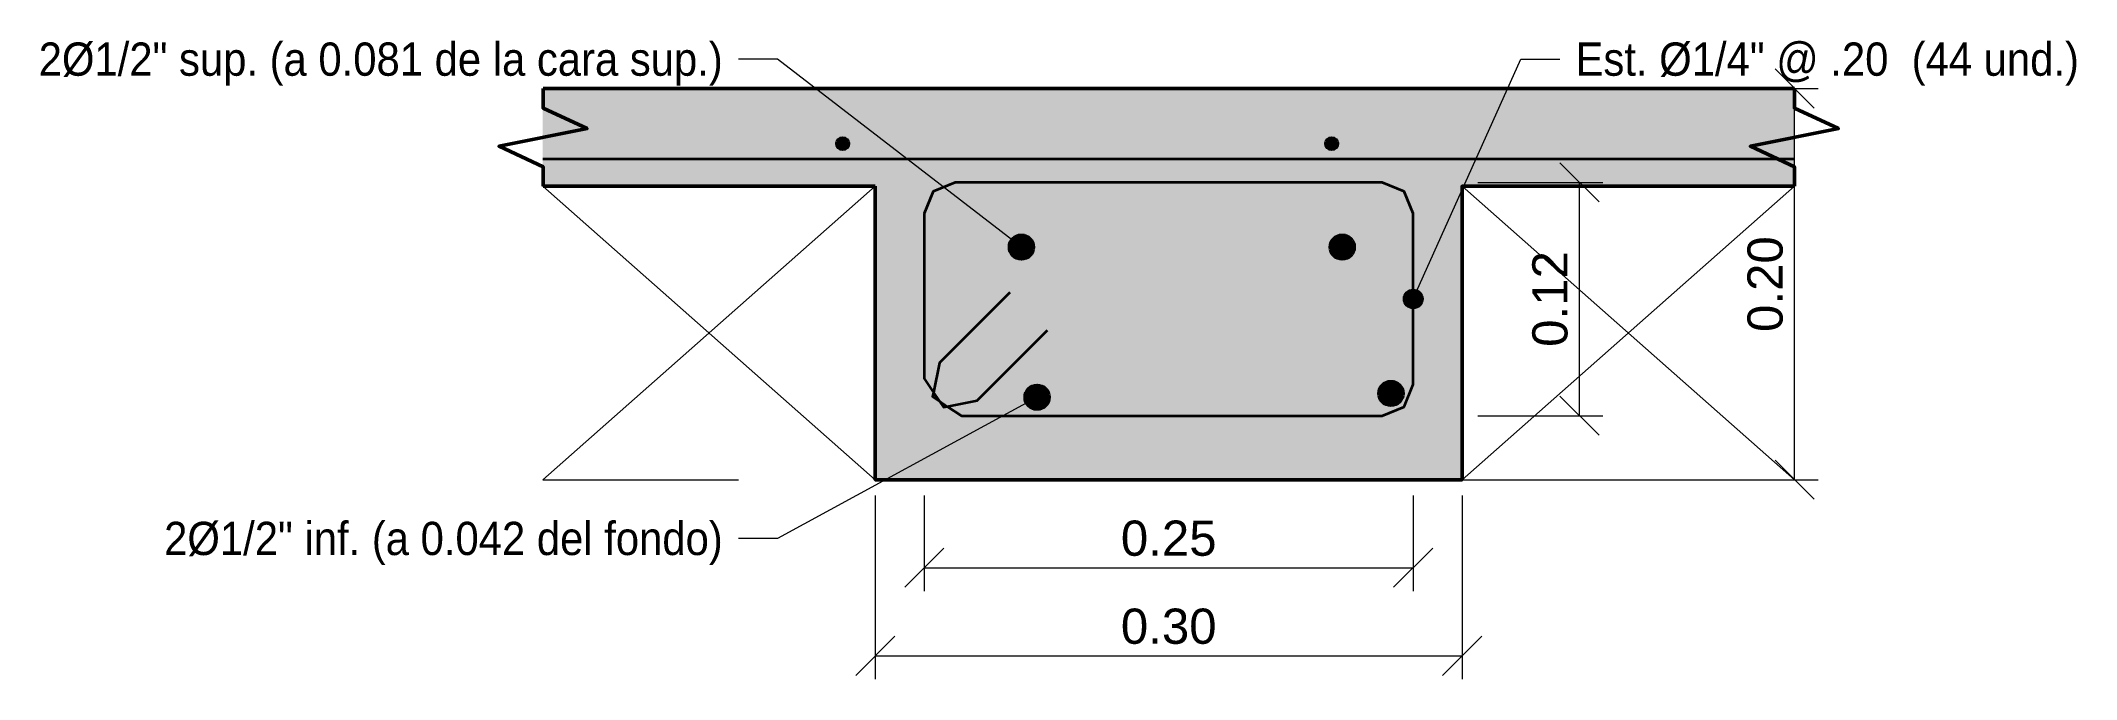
# Model space of a CAD drawing. Header units: metres. Extents: x -3 to 125, y -40 to 31.
# Drawn here: x 123.738 to 124.779, y -0.102 to 0.224 of the extents above; entities that cross this region are included whole.
import ezdxf
from ezdxf.enums import TextEntityAlignment as Align

# ---------------------------------------------------------------- set-up
doc = ezdxf.new("R2010")
doc.units = ezdxf.units.M
doc.linetypes.add('OCULTA20', pattern=[0.09, 0.06, -0.03])
for name, color, linetype, lineweight in [('E-ACERO', 1, 'Continuous', 35), ('E-ACERO-TXT', 7, 'Continuous', 18), ('E-CORTE', 7, 'Continuous', 50), ('E-CORTE-ACH', 254, 'Continuous', 0), ('E-COTA', 7, 'Continuous', 13), ('E-PROYECCION', 8, 'Continuous', 18)]:
    doc.layers.add(name, color=color, linetype=linetype, lineweight=lineweight)
doc.styles.add('ARIAL', font='arial.ttf')
doc.dimstyles.new('COTA10', dxfattribs={"dimtxt": 0.018, "dimasz": 0.012, "dimexe": 0.012, "dimexo": 0.008, "dimgap": 0.006, "dimtad": 1, "dimzin": 0, "dimdsep": 46, "dimtxsty": 'ARIAL', "dimtsz": 0.01, "dimcen": 2.5, "dimclrd": 7, "dimclre": 7, "dimclrt": 7, "dimazin": 3, "dimtfac": 1, "dimtmove": 2, "dimatfit": 3, "dimlwd": 13, "dimlwe": 13})

msp = doc.modelspace()

# ---------------------------------------------------------------- texts
at = {"layer": 'E-ACERO-TXT', "style": 'ARIAL', "width": 0.9}
for s, p in [('2Ø1/2" sup. (a 0.081 de la cara sup.)', (124.087, 0.215)), ('2Ø1/2" inf. (a 0.042 del fondo)', (124.087, -0.03))]:
    msp.add_text(s, height=0.017, dxfattribs=at).set_placement(p, align=Align.MIDDLE_RIGHT)
msp.add_text('Est. Ø1/4" @ .20  (44 und.)', height=0.017, dxfattribs=at).set_placement((124.523, 0.215), align=Align.MIDDLE_LEFT)

# ---------------------------------------------------------------- blocks, each defined once
blk = doc.blocks.new('_OBLIQUE')
at = {"color": 0, "linetype": 'BYBLOCK'}
blk.add_line((-0.5, -0.5), (0.5, 0.5), dxfattribs=at)
blk = doc.blocks.new('*D94')
at = {"color": 7, "lineweight": 13}
for p, q in [((124.473, 0.152), (124.537, 0.152)), ((124.525, 0.0327), (124.525, 0.152)), ((124.473, 0.0327), (124.537, 0.0327))]:
    blk.add_line(p, q, dxfattribs=at)
at = {"layer": 'Defpoints'}
for p in [(124.465, 0.152), (124.465, 0.0327), (124.525, 0.0327)]:
    blk.add_point(p, dxfattribs=at)
at = {"layer": 'E-COTA', "color": 7, "xscale": 0.02, "yscale": 0.02, "rotation": 90}
for p in [(124.525, 0.152), (124.525, 0.0327)]:
    blk.add_blockref('_OBLIQUE', p, dxfattribs=at)
at = {"layer": 'E-COTA', "color": 7, "insert": (124.51, 0.0924), "char_height": 0.018, "attachment_point": 5, "rotation": 90, "style": 'ARIAL'}
blk.add_mtext('0.12', dxfattribs=at)

# ---------------------------------------------------------------- dimensions: what is measured, and where the dimension line sits
at = {"layer": 'E-COTA'}
msp.add_linear_dim(base=(124.635, 0), p1=(124.465, 0), p2=(124.465, 0.2), angle=90, dimstyle='COTA10', override={"dimdec": 2}, dxfattribs=at).render()
dim = msp.add_linear_dim(base=(124.525, 0.0327), p1=(124.465, 0.0327), p2=(124.465, 0.152), angle=90, dimstyle='COTA10', override={"dimdec": 2}, dxfattribs=at)
dim.commit()
dim.dimension.update_dxf_attribs({"geometry": '*D94', "text_midpoint": (124.51, 0.0924)})
for base, p1, p2 in [((124.165, -0.09), (124.165, 0), (124.465, 0)), ((124.19, -0.045), (124.19, 0), (124.44, 0))]:
    msp.add_linear_dim(base=base, p1=p1, p2=p2, dimstyle='COTA10', override={"dimdec": 2}, dxfattribs=at).render()

# ---------------------------------------------------------------- hatches: boundary and pattern name
at = {"layer": 'E-ACERO'}
h = msp.add_hatch(color=256, dxfattribs=at)
edge = h.paths.add_edge_path()
edge.add_arc((124.1483, 0.1718), 0.00318, 0, 360)
h = msp.add_hatch(color=256, dxfattribs=at)
edge = h.paths.add_edge_path()
edge.add_arc((124.3983, 0.1718), 0.00318, 0, 360)
h = msp.add_hatch(color=256, dxfattribs=at)
edge = h.paths.add_edge_path()
edge.add_arc((124.2397, 0.1189), 0.00635, 0, 360)
h = msp.add_hatch(color=256, dxfattribs=at)
edge = h.paths.add_edge_path()
edge.add_arc((124.4037, 0.1189), 0.00635, 0, 360)
h = msp.add_hatch(color=256, dxfattribs=at)
edge = h.paths.add_edge_path()
edge.add_arc((124.2477, 0.0422), 0.00635, 0, 360)
h = msp.add_hatch(color=256, dxfattribs=at)
edge = h.paths.add_edge_path()
edge.add_arc((124.4286, 0.0441), 0.00635, 0, 360)
at = {"layer": 'E-ACERO-TXT'}
h = msp.add_hatch(color=256, dxfattribs=at)
edge = h.paths.add_edge_path()
edge.add_arc((124.2397, 0.1189), 0.005, 0, 360)
h = msp.add_hatch(color=256, dxfattribs=at)
edge = h.paths.add_edge_path()
edge.add_arc((124.44, 0.0924), 0.005, 0, 360)
h = msp.add_hatch(color=256, dxfattribs=at)
edge = h.paths.add_edge_path()
edge.add_arc((124.2477, 0.0422), 0.005, 0, 360)
at = {"layer": 'E-CORTE-ACH'}
msp.add_hatch(color=256, dxfattribs=at).paths.add_polyline_path([(124.165, 0.15), (123.995, 0.15), (123.995, 0.2), (124.165, 0.2), (124.465, 0.2), (124.635, 0.2), (124.635, 0.15), (124.465, 0.15), (124.465, 0), (124.165, 0)])

# ---------------------------------------------------------------- linework, layer by layer
at = {"layer": 'E-ACERO'}
for points in [[(123.995, 0.1641), (124.635, 0.1641)], [(124.2018, 0.0375), (124.209, 0.0327), (124.4241, 0.0327), (124.4353, 0.0373), (124.44, 0.0486), (124.44, 0.1361), (124.4353, 0.1474), (124.4241, 0.152), (124.2058, 0.152), (124.1946, 0.1474), (124.19, 0.1361), (124.19, 0.0517), (124.1948, 0.0446)], [(124.2337, 0.0957), (124.1978, 0.0598), (124.1948, 0.0446)], [(124.2018, 0.0375), (124.2171, 0.0405), (124.253, 0.0764)], [(124.1948, 0.0446), (124.1943, 0.0425), (124.1976, 0.0403)], [(124.1948, 0.0446), (124.1976, 0.0403)], [(124.1976, 0.0403), (124.2018, 0.0375)], [(124.1976, 0.0403), (124.1998, 0.0371), (124.2018, 0.0375)]]:
    msp.add_lwpolyline(points, dxfattribs=at)
for centre, radius in [((124.1483, 0.1718), 0.00318), ((124.3983, 0.1718), 0.00318), ((124.2397, 0.1189), 0.00635), ((124.4037, 0.1189), 0.00635), ((124.2477, 0.0422), 0.00635), ((124.4286, 0.0441), 0.00635)]:
    msp.add_circle(centre, radius, dxfattribs=at)
at = {"layer": 'E-ACERO-TXT'}
for points in [[(124.2397, 0.1189), (124.115, 0.215), (124.095, 0.215)], [(124.44, 0.0924), (124.495, 0.215), (124.515, 0.215)], [(124.2477, 0.0422), (124.115, -0.03), (124.095, -0.03)]]:
    msp.add_lwpolyline(points, dxfattribs=at)
for centre in [(124.2397, 0.1189), (124.44, 0.0924), (124.2477, 0.0422)]:
    msp.add_circle(centre, 0.005, dxfattribs=at)
at = {"layer": 'E-CORTE'}
for points in [[(123.9951, 0.15), (123.9951, 0.16), (123.9726, 0.1705), (124.0176, 0.1795), (123.9951, 0.19), (123.9951, 0.2)], [(123.9951, 0.2), (124.165, 0.2), (124.465, 0.2), (124.6349, 0.2)], [(124.6349, 0.2), (124.6349, 0.19), (124.6574, 0.1795), (124.6124, 0.1705), (124.6349, 0.16), (124.6349, 0.15)], [(124.165, 0.15), (123.9951, 0.15)], [(124.6349, 0.15), (124.465, 0.15), (124.465, 0), (124.165, 0), (124.165, 0.15)]]:
    msp.add_lwpolyline(points, dxfattribs=at)
at = {"layer": 'E-PROYECCION'}
for p, q in [((123.995, 0.15), (124.165, 0.15)), ((123.995, 0), (124.165, 0.15)), ((123.995, 0.15), (124.165, 0)), ((124.165, 0), (124.165, 0.15)), ((124.465, 0.15), (124.635, 0.15)), ((124.465, 0), (124.465, 0.15)), ((124.465, 0), (124.635, 0.15)), ((124.465, 0.15), (124.635, 0))]:
    msp.add_line(p, q, dxfattribs=at)
at = {"layer": 'E-PROYECCION', "linetype": 'OCULTA20'}
for p, q in [((123.995, 0), (124.165, 0)), ((124.465, 0), (124.635, 0))]:
    msp.add_line(p, q, dxfattribs=at)

msp.set_redraw_order([(e.dxf.handle, doc.entitydb.next_handle()) for e in msp.query("TEXT MTEXT ATTDEF DIMENSION ARC_DIMENSION")])  # texts and dimensions are drawn at this point

doc.saveas('drawing.dxf')
